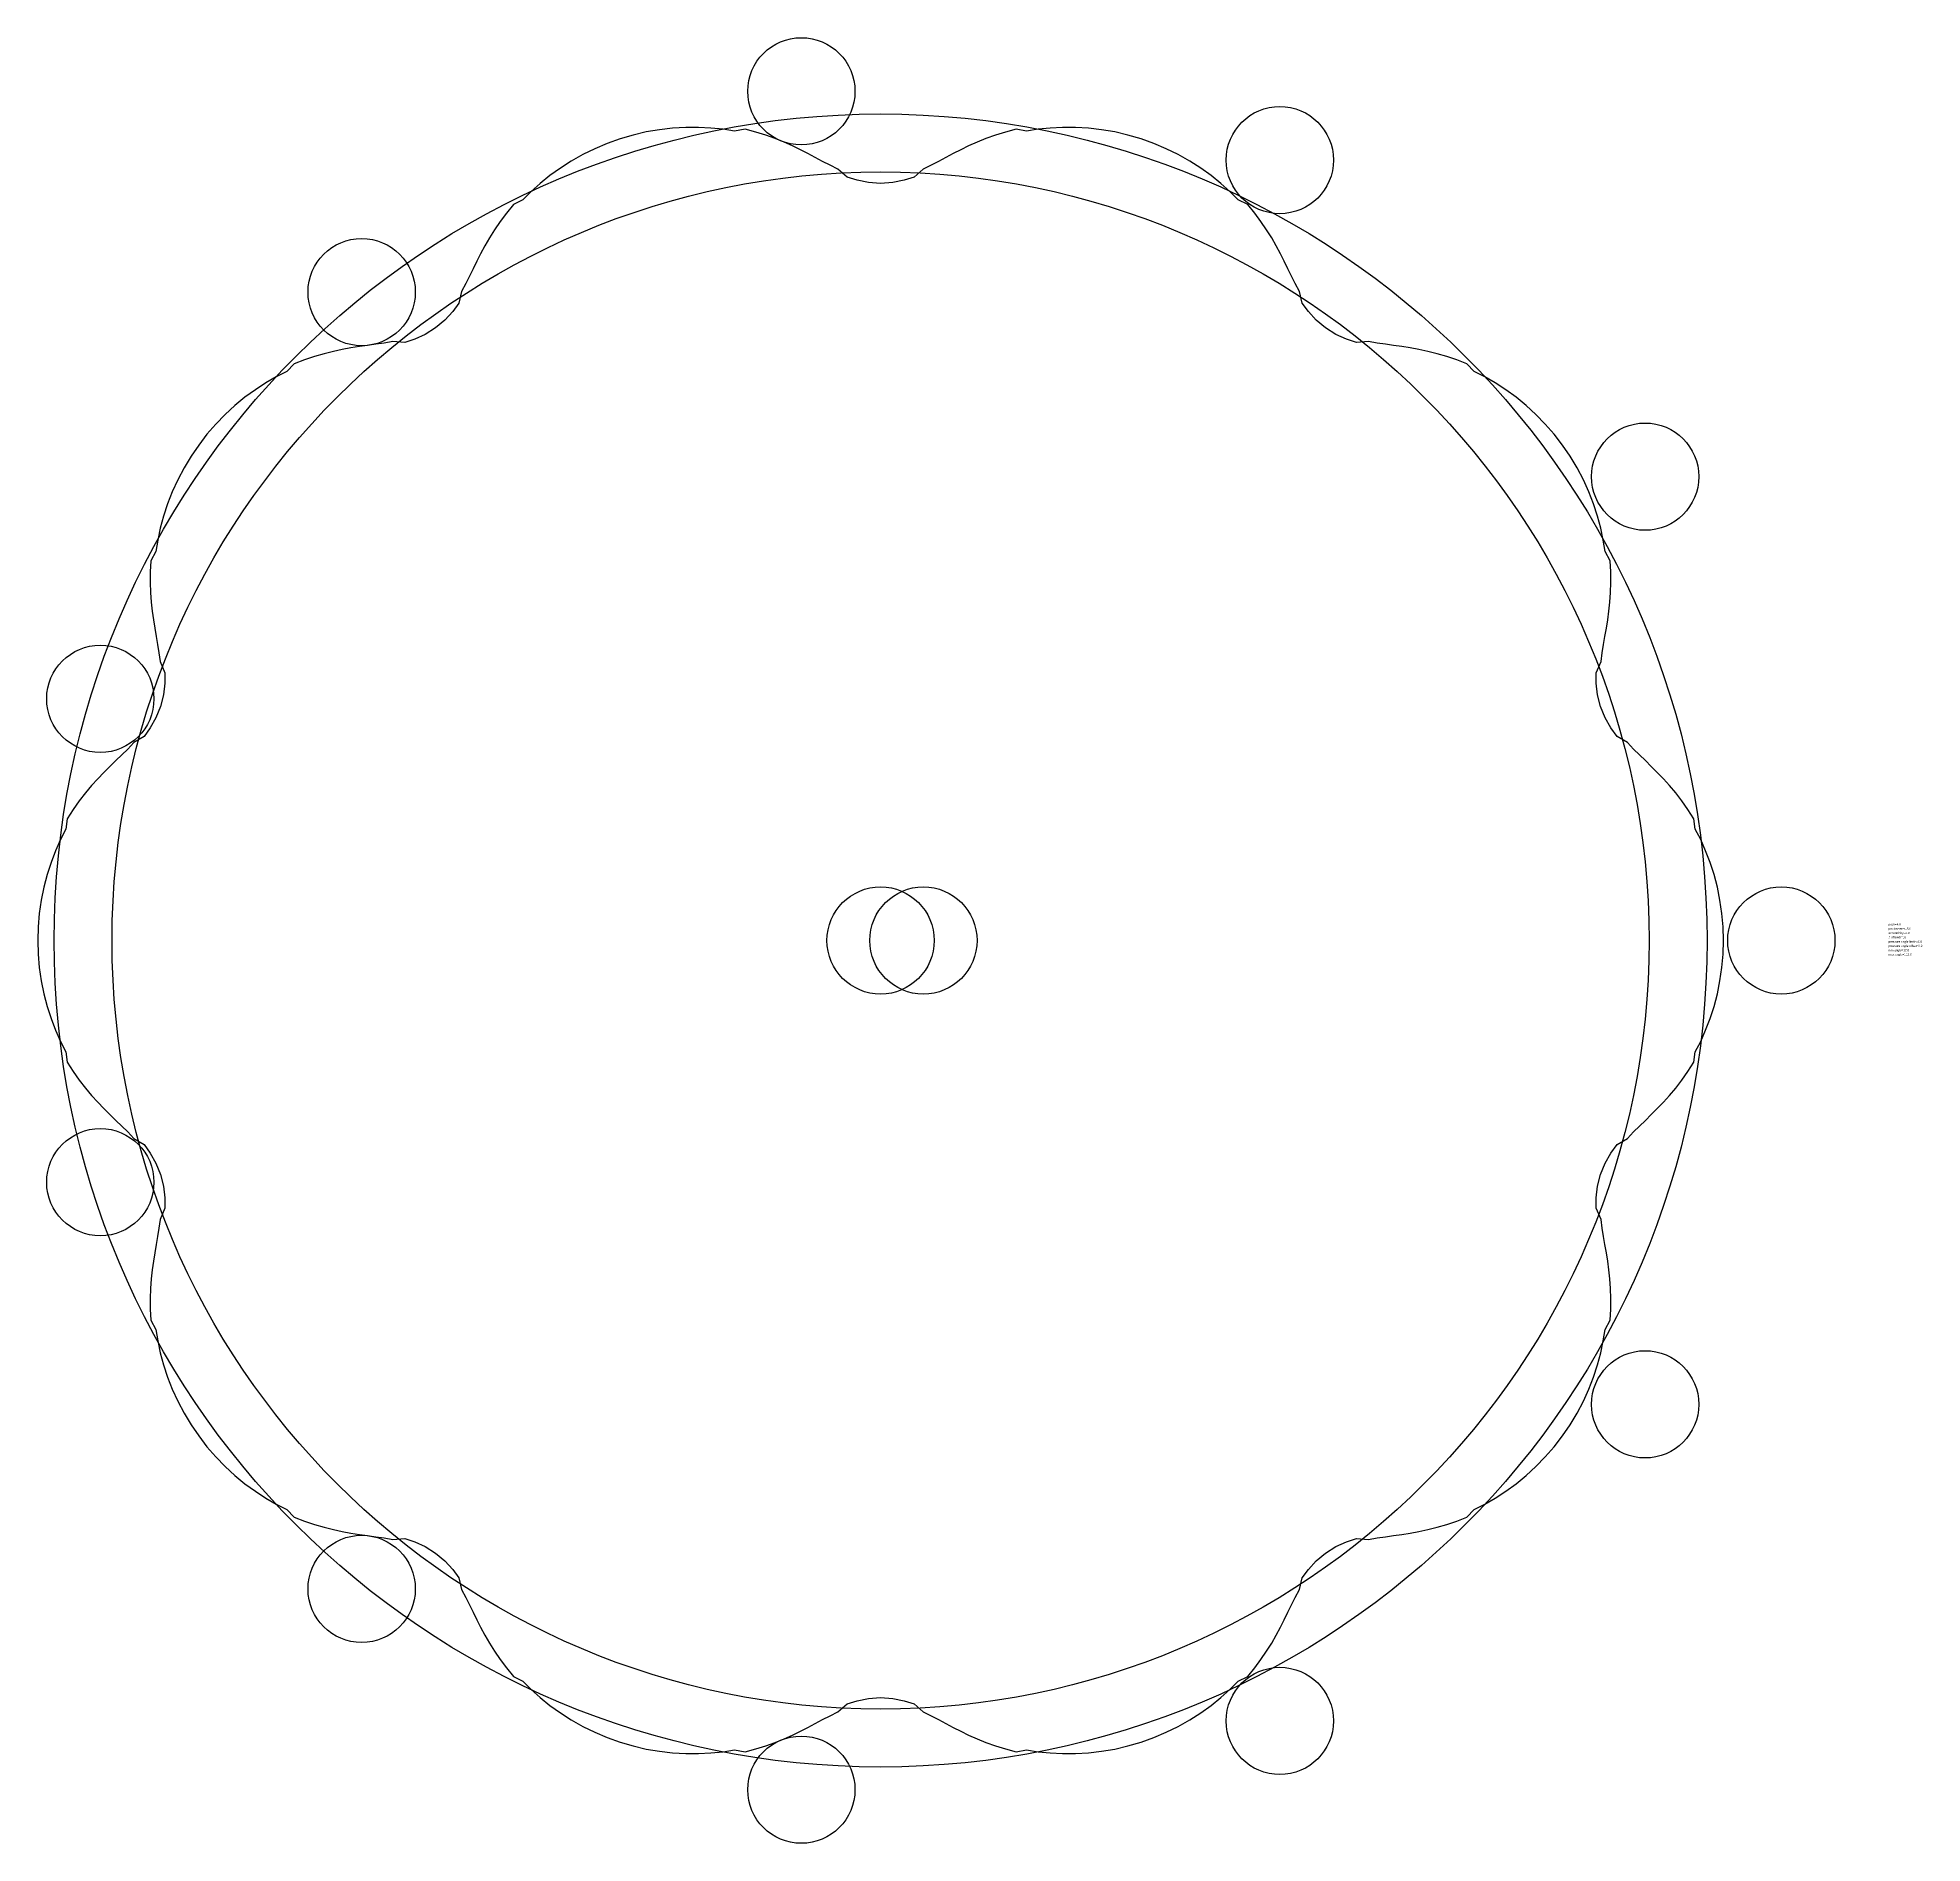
# Model space of a CAD drawing. Extents: x -41.3 to 46.6, y -42.1 to 42.1.
import ezdxf

# ---------------------------------------------------------------- set-up
doc = ezdxf.new("R2010")
doc.units = 0
for name, color, linetype in [('CAM', 1, 'continuous'), ('PRESSURE', 3, 'continuous'), ('ROLLER', 5, 'continuous'), ('TEXT', 2, 'continuous')]:
    doc.layers.add(name, color=color, linetype=linetype)
doc.styles.get("Standard").update_dxf_attribs({"font": 'ARIAL.TTF', "width": 40, "oblique": 50})

msp = doc.modelspace()

# ---------------------------------------------------------------- linework, layer by layer
at = {"layer": 'cam'}
for p, q in [((-12.308, 37.804), (-12.924, 37.697)), ((-11.694, 37.874), (-12.308, 37.804)), ((-11.087, 37.91), (-11.694, 37.874)), ((-10.49, 37.911), (-11.087, 37.91)), ((-9.909, 37.881), (-10.49, 37.911)), ((-9.345, 37.821), (-9.909, 37.881)), ((-8.803, 37.735), (-9.345, 37.821)), ((-8.317, 37.822), (-8.803, 37.735)), ((-7.822, 37.692), (-8.317, 37.822)), ((4.317, 37.822), (3.822, 37.692)), ((4.803, 37.735), (4.317, 37.822)), ((5.345, 37.821), (4.803, 37.735)), ((5.909, 37.881), (5.345, 37.821)), ((6.49, 37.911), (5.909, 37.881)), ((7.087, 37.91), (6.49, 37.911)), ((7.694, 37.874), (7.087, 37.91)), ((8.308, 37.804), (7.694, 37.874)), ((8.924, 37.697), (8.308, 37.804)), ((-15.32, 36.918), (-15.881, 36.643)), ((-14.74, 37.164), (-15.32, 36.918)), ((-14.144, 37.377), (-14.74, 37.164)), ((-13.537, 37.555), (-14.144, 37.377)), ((-12.924, 37.697), (-13.537, 37.555)), ((-7.353, 37.546), (-7.822, 37.692)), ((-6.912, 37.388), (-7.353, 37.546)), ((-6.497, 37.219), (-6.912, 37.388)), ((-6.106, 37.044), (-6.497, 37.219)), ((-5.737, 36.866), (-6.106, 37.044)), ((2.106, 37.044), (1.737, 36.866)), ((2.497, 37.219), (2.106, 37.044)), ((2.912, 37.388), (2.497, 37.219)), ((3.353, 37.546), (2.912, 37.388)), ((3.822, 37.692), (3.353, 37.546)), ((9.537, 37.555), (8.924, 37.697)), ((10.144, 37.377), (9.537, 37.555)), ((10.74, 37.164), (10.144, 37.377)), ((11.32, 36.918), (10.74, 37.164)), ((11.881, 36.643), (11.32, 36.918)), ((-16.419, 36.339), (-16.931, 36.011)), ((-15.881, 36.643), (-16.419, 36.339)), ((-5.385, 36.686), (-5.737, 36.866)), ((-5.044, 36.505), (-5.385, 36.686)), ((-4.705, 36.325), (-5.044, 36.505)), ((-4.357, 36.145), (-4.705, 36.325)), ((-3.985, 35.967), (-4.357, 36.145)), ((0.357, 36.145), (-0.015, 35.967)), ((0.705, 36.325), (0.357, 36.145)), ((1.044, 36.505), (0.705, 36.325)), ((1.385, 36.686), (1.044, 36.505)), ((1.737, 36.866), (1.385, 36.686)), ((12.419, 36.339), (11.881, 36.643)), ((12.931, 36.011), (12.419, 36.339)), ((-17.868, 35.295), (-18.288, 34.915)), ((-17.415, 35.661), (-17.868, 35.295)), ((-16.931, 36.011), (-17.415, 35.661)), ((-3.562, 35.597), (-3.985, 35.967)), ((-3.095, 35.447), (-3.562, 35.597)), ((-2.568, 35.34), (-3.095, 35.447)), ((-2, 35.3), (-2.568, 35.34)), ((-1.432, 35.34), (-2, 35.3)), ((-0.905, 35.447), (-1.432, 35.34)), ((-0.438, 35.597), (-0.905, 35.447)), ((-0.015, 35.967), (-0.438, 35.597)), ((13.415, 35.661), (12.931, 36.011)), ((13.868, 35.295), (13.415, 35.661)), ((14.288, 34.915), (13.868, 35.295)), ((-19.12, 34.312), (-19.445, 33.916)), ((-18.676, 34.527), (-19.12, 34.312)), ((-18.288, 34.915), (-18.676, 34.527)), ((14.676, 34.527), (14.288, 34.915)), ((15.12, 34.312), (14.676, 34.527)), ((15.445, 33.916), (15.12, 34.312)), ((-19.738, 33.522), (-20.002, 33.134)), ((-19.445, 33.916), (-19.738, 33.522)), ((15.738, 33.522), (15.445, 33.916)), ((16.002, 33.134), (15.738, 33.522)), ((-20.239, 32.754), (-20.452, 32.383)), ((-20.002, 33.134), (-20.239, 32.754)), ((16.239, 32.754), (16.002, 33.134)), ((16.452, 32.383), (16.239, 32.754)), ((-20.825, 31.669), (-20.995, 31.323)), ((-20.646, 32.022), (-20.825, 31.669)), ((-20.452, 32.383), (-20.646, 32.022)), ((16.646, 32.022), (16.452, 32.383)), ((16.825, 31.669), (16.646, 32.022)), ((16.995, 31.323), (16.825, 31.669)), ((-21.163, 30.977), (-21.339, 30.627)), ((-20.995, 31.323), (-21.163, 30.977)), ((17.163, 30.977), (16.995, 31.323)), ((17.339, 30.627), (17.163, 30.977)), ((-21.536, 30.265), (-21.66, 29.717)), ((-21.339, 30.627), (-21.536, 30.265)), ((17.536, 30.265), (17.339, 30.627)), ((17.66, 29.717), (17.536, 30.265)), ((-21.95, 29.321), (-22.313, 28.924)), ((-21.66, 29.717), (-21.95, 29.321)), ((17.95, 29.321), (17.66, 29.717)), ((18.313, 28.924), (17.95, 29.321)), ((-23.232, 28.257), (-23.721, 28.034)), ((-22.749, 28.558), (-23.232, 28.257)), ((-22.313, 28.924), (-22.749, 28.558)), ((18.749, 28.558), (18.313, 28.924)), ((19.232, 28.257), (18.749, 28.558)), ((19.721, 28.034), (19.232, 28.257)), ((-27.95, 27.36), (-28.4, 27.229)), ((-27.515, 27.468), (-27.95, 27.36)), ((-27.096, 27.556), (-27.515, 27.468)), ((-26.693, 27.629), (-27.096, 27.556)), ((-26.302, 27.69), (-26.693, 27.629)), ((-25.92, 27.744), (-26.302, 27.69)), ((-25.54, 27.797), (-25.92, 27.744)), ((-25.152, 27.857), (-25.54, 27.797)), ((-24.747, 27.932), (-25.152, 27.857)), ((-24.187, 27.881), (-24.747, 27.932)), ((-23.721, 28.034), (-24.187, 27.881)), ((20.187, 27.881), (19.721, 28.034)), ((20.747, 27.932), (20.187, 27.881)), ((21.152, 27.857), (20.747, 27.932)), ((21.54, 27.797), (21.152, 27.857)), ((21.92, 27.744), (21.54, 27.797)), ((22.302, 27.69), (21.92, 27.744)), ((22.693, 27.629), (22.302, 27.69)), ((23.096, 27.556), (22.693, 27.629)), ((23.515, 27.468), (23.096, 27.556)), ((23.95, 27.36), (23.515, 27.468)), ((24.4, 27.229), (23.95, 27.36)), ((-29.683, 26.529), (-30.173, 26.281)), ((-29.342, 26.885), (-29.683, 26.529)), ((-28.865, 27.072), (-29.342, 26.885)), ((-28.4, 27.229), (-28.865, 27.072)), ((24.865, 27.072), (24.4, 27.229)), ((25.342, 26.885), (24.865, 27.072)), ((25.683, 26.529), (25.342, 26.885)), ((26.173, 26.281), (25.683, 26.529)), ((-31.152, 25.68), (-31.634, 25.328)), ((-30.664, 25.998), (-31.152, 25.68)), ((-30.173, 26.281), (-30.664, 25.998)), ((26.664, 25.998), (26.173, 26.281)), ((27.152, 25.68), (26.664, 25.998)), ((27.634, 25.328), (27.152, 25.68)), ((-32.104, 24.943), (-32.56, 24.525)), ((-31.634, 25.328), (-32.104, 24.943)), ((28.104, 24.943), (27.634, 25.328)), ((28.56, 24.525), (28.104, 24.943)), ((-32.995, 24.077), (-33.408, 23.601)), ((-32.56, 24.525), (-32.995, 24.077)), ((28.995, 24.077), (28.56, 24.525)), ((29.408, 23.601), (28.995, 24.077)), ((-33.794, 23.1), (-34.151, 22.578)), ((-33.408, 23.601), (-33.794, 23.1)), ((29.794, 23.1), (29.408, 23.601)), ((30.151, 22.578), (29.794, 23.1)), ((-34.477, 22.038), (-34.768, 21.485)), ((-34.151, 22.578), (-34.477, 22.038)), ((30.477, 22.038), (30.151, 22.578)), ((30.768, 21.485), (30.477, 22.038)), ((-34.768, 21.485), (-35.025, 20.923)), ((31.025, 20.923), (30.768, 21.485)), ((-35.246, 20.357), (-35.432, 19.79)), ((-35.025, 20.923), (-35.246, 20.357)), ((31.246, 20.357), (31.025, 20.923)), ((31.432, 19.79), (31.246, 20.357)), ((-35.432, 19.79), (-35.583, 19.227)), ((31.583, 19.227), (31.432, 19.79)), ((-35.7, 18.673), (-35.786, 18.13)), ((-35.583, 19.227), (-35.7, 18.673)), ((31.7, 18.673), (31.583, 19.227)), ((31.786, 18.13), (31.7, 18.673)), ((-36.019, 17.696), (-36.049, 17.185)), ((-35.786, 18.13), (-36.019, 17.696)), ((32.019, 17.696), (31.786, 18.13)), ((32.049, 17.185), (32.019, 17.696)), ((-36.049, 17.185), (-36.054, 16.694)), ((32.054, 16.694), (32.049, 17.185)), ((-36.054, 16.694), (-36.04, 16.225)), ((-36.04, 16.225), (-36.008, 15.778)), ((32.008, 15.778), (32.04, 16.225)), ((32.04, 16.225), (32.054, 16.694)), ((-36.008, 15.778), (-35.962, 15.352)), ((-35.962, 15.352), (-35.907, 14.946)), ((-35.907, 14.946), (-35.844, 14.556)), ((31.844, 14.556), (31.907, 14.946)), ((31.907, 14.946), (31.962, 15.352)), ((31.962, 15.352), (32.008, 15.778)), ((-35.844, 14.556), (-35.778, 14.176)), ((-35.778, 14.176), (-35.711, 13.798)), ((31.711, 13.798), (31.778, 14.176)), ((31.778, 14.176), (31.844, 14.556)), ((-35.711, 13.798), (-35.648, 13.411)), ((-35.648, 13.411), (-35.594, 13.002)), ((31.594, 13.002), (31.648, 13.411)), ((31.648, 13.411), (31.711, 13.798)), ((-35.594, 13.002), (-35.372, 12.486)), ((-35.372, 12.486), (-35.374, 11.995)), ((31.372, 12.486), (31.594, 13.002)), ((31.374, 11.995), (31.372, 12.486)), ((-35.435, 11.461), (-35.572, 10.908)), ((-35.374, 11.995), (-35.435, 11.461)), ((31.435, 11.461), (31.374, 11.995)), ((31.572, 10.908), (31.435, 11.461)), ((-35.572, 10.908), (-35.786, 10.381)), ((31.786, 10.381), (31.572, 10.908)), ((-36.051, 9.912), (-36.338, 9.514)), ((-35.786, 10.381), (-36.051, 9.912)), ((32.051, 9.912), (31.786, 10.381)), ((32.338, 9.514), (32.051, 9.912)), ((-37.104, 8.928), (-37.383, 8.652)), ((-36.82, 9.227), (-37.104, 8.928)), ((-36.338, 9.514), (-36.82, 9.227)), ((32.82, 9.227), (32.338, 9.514)), ((33.104, 8.928), (32.82, 9.227)), ((33.383, 8.652), (33.104, 8.928)), ((-37.936, 8.117), (-38.216, 7.838)), ((-37.659, 8.386), (-37.936, 8.117)), ((-37.383, 8.652), (-37.659, 8.386)), ((33.659, 8.386), (33.383, 8.652)), ((33.936, 8.117), (33.659, 8.386)), ((34.216, 7.838), (33.936, 8.117)), ((-38.787, 7.225), (-39.075, 6.882)), ((-38.5, 7.542), (-38.787, 7.225)), ((-38.216, 7.838), (-38.5, 7.542)), ((34.5, 7.542), (34.216, 7.838)), ((34.787, 7.225), (34.5, 7.542)), ((35.075, 6.882), (34.787, 7.225)), ((-39.363, 6.511), (-39.647, 6.111)), ((-39.075, 6.882), (-39.363, 6.511)), ((35.363, 6.511), (35.075, 6.882)), ((35.647, 6.111), (35.363, 6.511)), ((-39.923, 5.68), (-39.99, 5.191)), ((-39.647, 6.111), (-39.923, 5.68)), ((35.923, 5.68), (35.647, 6.111)), ((35.99, 5.191), (35.923, 5.68)), ((-40.24, 4.702), (-40.471, 4.184)), ((-39.99, 5.191), (-40.24, 4.702)), ((36.24, 4.702), (35.99, 5.191)), ((36.471, 4.184), (36.24, 4.702)), ((-40.679, 3.64), (-40.862, 3.073)), ((-40.471, 4.184), (-40.679, 3.64)), ((36.679, 3.64), (36.471, 4.184)), ((36.862, 3.073), (36.679, 3.64)), ((-40.862, 3.073), (-41.016, 2.484)), ((37.016, 2.484), (36.862, 3.073)), ((-41.139, 1.879), (-41.228, 1.26)), ((-41.016, 2.484), (-41.139, 1.879)), ((37.139, 1.879), (37.016, 2.484)), ((37.228, 1.26), (37.139, 1.879)), ((-41.228, 1.26), (-41.282, 0.632)), ((37.282, 0.632), (37.228, 1.26)), ((-41.282, 0.632), (-41.3, 0)), ((-41.3, 0), (-41.282, -0.632)), ((37.3, 0), (37.282, 0.632)), ((-41.282, -0.632), (-41.228, -1.26)), ((37.228, -1.26), (37.282, -0.632)), ((37.282, -0.632), (37.3, 0)), ((-41.228, -1.26), (-41.139, -1.879)), ((37.139, -1.879), (37.228, -1.26)), ((-41.139, -1.879), (-41.016, -2.484)), ((-41.016, -2.484), (-40.862, -3.073)), ((36.862, -3.073), (37.016, -2.484)), ((37.016, -2.484), (37.139, -1.879)), ((-40.862, -3.073), (-40.679, -3.64)), ((36.679, -3.64), (36.862, -3.073)), ((-40.679, -3.64), (-40.471, -4.184)), ((-40.471, -4.184), (-40.24, -4.702)), ((36.24, -4.702), (36.471, -4.184)), ((36.471, -4.184), (36.679, -3.64)), ((-40.24, -4.702), (-39.99, -5.191)), ((-39.99, -5.191), (-39.923, -5.68)), ((35.923, -5.68), (35.99, -5.191)), ((35.99, -5.191), (36.24, -4.702)), ((-39.923, -5.68), (-39.647, -6.111)), ((-39.647, -6.111), (-39.363, -6.511)), ((35.363, -6.511), (35.647, -6.111)), ((35.647, -6.111), (35.923, -5.68)), ((-39.363, -6.511), (-39.075, -6.882)), ((-39.075, -6.882), (-38.787, -7.225)), ((34.787, -7.225), (35.075, -6.882)), ((35.075, -6.882), (35.363, -6.511)), ((-38.787, -7.225), (-38.5, -7.542)), ((-38.5, -7.542), (-38.216, -7.838)), ((-38.216, -7.838), (-37.936, -8.117)), ((33.936, -8.117), (34.216, -7.838)), ((34.216, -7.838), (34.5, -7.542)), ((34.5, -7.542), (34.787, -7.225)), ((-37.936, -8.117), (-37.659, -8.386)), ((-37.659, -8.386), (-37.383, -8.652)), ((-37.383, -8.652), (-37.104, -8.928)), ((33.104, -8.928), (33.383, -8.652)), ((33.383, -8.652), (33.659, -8.386)), ((33.659, -8.386), (33.936, -8.117)), ((-37.104, -8.928), (-36.82, -9.227)), ((-36.82, -9.227), (-36.338, -9.514)), ((-36.338, -9.514), (-36.051, -9.912)), ((32.051, -9.912), (32.338, -9.514)), ((32.338, -9.514), (32.82, -9.227)), ((32.82, -9.227), (33.104, -8.928)), ((-36.051, -9.912), (-35.786, -10.381)), ((-35.786, -10.381), (-35.572, -10.908)), ((31.572, -10.908), (31.786, -10.381)), ((31.786, -10.381), (32.051, -9.912)), ((-35.572, -10.908), (-35.435, -11.461)), ((31.435, -11.461), (31.572, -10.908)), ((-35.435, -11.461), (-35.374, -11.995)), ((-35.374, -11.995), (-35.372, -12.486)), ((31.372, -12.486), (31.374, -11.995)), ((31.374, -11.995), (31.435, -11.461)), ((-35.594, -13.002), (-35.648, -13.411)), ((-35.372, -12.486), (-35.594, -13.002)), ((31.594, -13.002), (31.372, -12.486)), ((31.648, -13.411), (31.594, -13.002)), ((-35.711, -13.798), (-35.778, -14.176)), ((-35.648, -13.411), (-35.711, -13.798)), ((31.711, -13.798), (31.648, -13.411)), ((31.778, -14.176), (31.711, -13.798)), ((-35.844, -14.556), (-35.907, -14.946)), ((-35.778, -14.176), (-35.844, -14.556)), ((31.844, -14.556), (31.778, -14.176)), ((31.907, -14.946), (31.844, -14.556)), ((-36.008, -15.778), (-36.04, -16.225)), ((-35.962, -15.352), (-36.008, -15.778)), ((-35.907, -14.946), (-35.962, -15.352)), ((31.962, -15.352), (31.907, -14.946)), ((32.008, -15.778), (31.962, -15.352)), ((32.04, -16.225), (32.008, -15.778)), ((-36.04, -16.225), (-36.054, -16.694)), ((-36.054, -16.694), (-36.049, -17.185)), ((32.054, -16.694), (32.04, -16.225)), ((32.049, -17.185), (32.054, -16.694)), ((-36.049, -17.185), (-36.019, -17.696)), ((32.019, -17.696), (32.049, -17.185)), ((-36.019, -17.696), (-35.786, -18.13)), ((-35.786, -18.13), (-35.7, -18.673)), ((31.7, -18.673), (31.786, -18.13)), ((31.786, -18.13), (32.019, -17.696)), ((-35.7, -18.673), (-35.583, -19.227)), ((-35.583, -19.227), (-35.432, -19.79)), ((31.432, -19.79), (31.583, -19.227)), ((31.583, -19.227), (31.7, -18.673)), ((-35.432, -19.79), (-35.246, -20.357)), ((31.246, -20.357), (31.432, -19.79)), ((-35.246, -20.357), (-35.025, -20.923)), ((-35.025, -20.923), (-34.768, -21.485)), ((30.768, -21.485), (31.025, -20.923)), ((31.025, -20.923), (31.246, -20.357)), ((-34.768, -21.485), (-34.477, -22.038)), ((30.477, -22.038), (30.768, -21.485)), ((-34.477, -22.038), (-34.151, -22.578)), ((-34.151, -22.578), (-33.794, -23.1)), ((29.794, -23.1), (30.151, -22.578)), ((30.151, -22.578), (30.477, -22.038)), ((-33.794, -23.1), (-33.408, -23.601)), ((-33.408, -23.601), (-32.995, -24.077)), ((28.995, -24.077), (29.408, -23.601)), ((29.408, -23.601), (29.794, -23.1)), ((-32.995, -24.077), (-32.56, -24.525)), ((-32.56, -24.525), (-32.104, -24.943)), ((28.104, -24.943), (28.56, -24.525)), ((28.56, -24.525), (28.995, -24.077)), ((-32.104, -24.943), (-31.634, -25.328)), ((-31.634, -25.328), (-31.152, -25.68)), ((27.152, -25.68), (27.634, -25.328)), ((27.634, -25.328), (28.104, -24.943)), ((-31.152, -25.68), (-30.664, -25.998)), ((-30.664, -25.998), (-30.173, -26.281)), ((-30.173, -26.281), (-29.683, -26.529)), ((25.683, -26.529), (26.173, -26.281)), ((26.173, -26.281), (26.664, -25.998)), ((26.664, -25.998), (27.152, -25.68)), ((-29.683, -26.529), (-29.342, -26.885)), ((-29.342, -26.885), (-28.865, -27.072)), ((-28.865, -27.072), (-28.4, -27.229)), ((-28.4, -27.229), (-27.95, -27.36)), ((23.95, -27.36), (24.4, -27.229)), ((24.4, -27.229), (24.865, -27.072)), ((24.865, -27.072), (25.342, -26.885)), ((25.342, -26.885), (25.683, -26.529)), ((-27.95, -27.36), (-27.515, -27.468)), ((-27.515, -27.468), (-27.096, -27.556)), ((-27.096, -27.556), (-26.693, -27.629)), ((-26.693, -27.629), (-26.302, -27.69)), ((-26.302, -27.69), (-25.92, -27.744)), ((-25.92, -27.744), (-25.54, -27.797)), ((-25.54, -27.797), (-25.152, -27.857)), ((-25.152, -27.857), (-24.747, -27.932)), ((-24.747, -27.932), (-24.187, -27.881)), ((-24.187, -27.881), (-23.721, -28.034)), ((-23.721, -28.034), (-23.232, -28.257)), ((19.232, -28.257), (19.721, -28.034)), ((19.721, -28.034), (20.187, -27.881)), ((20.187, -27.881), (20.747, -27.932)), ((20.747, -27.932), (21.152, -27.857)), ((21.152, -27.857), (21.54, -27.797)), ((21.54, -27.797), (21.92, -27.744)), ((21.92, -27.744), (22.302, -27.69)), ((22.302, -27.69), (22.693, -27.629)), ((22.693, -27.629), (23.096, -27.556)), ((23.096, -27.556), (23.515, -27.468)), ((23.515, -27.468), (23.95, -27.36)), ((-23.232, -28.257), (-22.749, -28.558)), ((-22.749, -28.558), (-22.313, -28.924)), ((-22.313, -28.924), (-21.95, -29.321)), ((17.95, -29.321), (18.313, -28.924)), ((18.313, -28.924), (18.749, -28.558)), ((18.749, -28.558), (19.232, -28.257)), ((-21.95, -29.321), (-21.66, -29.717)), ((-21.66, -29.717), (-21.536, -30.265)), ((17.536, -30.265), (17.66, -29.717)), ((17.66, -29.717), (17.95, -29.321)), ((-21.536, -30.265), (-21.339, -30.627)), ((-21.339, -30.627), (-21.163, -30.977)), ((17.163, -30.977), (17.339, -30.627)), ((17.339, -30.627), (17.536, -30.265)), ((-21.163, -30.977), (-20.995, -31.323)), ((-20.995, -31.323), (-20.825, -31.669)), ((16.825, -31.669), (16.995, -31.323)), ((16.995, -31.323), (17.163, -30.977)), ((-20.825, -31.669), (-20.646, -32.022)), ((-20.646, -32.022), (-20.452, -32.383)), ((-20.452, -32.383), (-20.239, -32.754)), ((16.239, -32.754), (16.452, -32.383)), ((16.452, -32.383), (16.646, -32.022)), ((16.646, -32.022), (16.825, -31.669)), ((-20.239, -32.754), (-20.002, -33.134)), ((-20.002, -33.134), (-19.738, -33.522)), ((15.738, -33.522), (16.002, -33.134)), ((16.002, -33.134), (16.239, -32.754)), ((-19.738, -33.522), (-19.445, -33.916)), ((-19.445, -33.916), (-19.12, -34.312)), ((15.12, -34.312), (15.445, -33.916)), ((15.445, -33.916), (15.738, -33.522)), ((-19.12, -34.312), (-18.676, -34.527)), ((-18.676, -34.527), (-18.288, -34.915)), ((-18.288, -34.915), (-17.868, -35.295)), ((13.868, -35.295), (14.288, -34.915)), ((14.288, -34.915), (14.676, -34.527)), ((14.676, -34.527), (15.12, -34.312)), ((-17.868, -35.295), (-17.415, -35.661)), ((-17.415, -35.661), (-16.931, -36.011)), ((-16.931, -36.011), (-16.419, -36.339)), ((-4.357, -36.145), (-3.985, -35.967)), ((-3.985, -35.967), (-3.562, -35.597)), ((-3.562, -35.597), (-3.095, -35.447)), ((-3.095, -35.447), (-2.568, -35.34)), ((-2.568, -35.34), (-2, -35.3)), ((-2, -35.3), (-1.432, -35.34)), ((-1.432, -35.34), (-0.905, -35.447)), ((-0.905, -35.447), (-0.438, -35.597)), ((-0.438, -35.597), (-0.015, -35.967)), ((-0.015, -35.967), (0.357, -36.145)), ((12.419, -36.339), (12.931, -36.011)), ((12.931, -36.011), (13.415, -35.661)), ((13.415, -35.661), (13.868, -35.295)), ((-16.419, -36.339), (-15.881, -36.643)), ((-15.881, -36.643), (-15.32, -36.918)), ((-6.106, -37.044), (-5.737, -36.866)), ((-5.737, -36.866), (-5.385, -36.686)), ((-5.385, -36.686), (-5.044, -36.505)), ((-5.044, -36.505), (-4.705, -36.325)), ((-4.705, -36.325), (-4.357, -36.145)), ((0.357, -36.145), (0.705, -36.325)), ((0.705, -36.325), (1.044, -36.505)), ((1.044, -36.505), (1.385, -36.686)), ((1.385, -36.686), (1.737, -36.866)), ((1.737, -36.866), (2.106, -37.044)), ((11.32, -36.918), (11.881, -36.643)), ((11.881, -36.643), (12.419, -36.339)), ((-15.32, -36.918), (-14.74, -37.164)), ((-14.74, -37.164), (-14.144, -37.377)), ((-14.144, -37.377), (-13.537, -37.555)), ((-13.537, -37.555), (-12.924, -37.697)), ((-12.924, -37.697), (-12.308, -37.804)), ((-9.345, -37.821), (-8.803, -37.735)), ((-8.803, -37.735), (-8.317, -37.822)), ((-8.317, -37.822), (-7.822, -37.692)), ((-7.822, -37.692), (-7.353, -37.546)), ((-7.353, -37.546), (-6.912, -37.388)), ((-6.912, -37.388), (-6.497, -37.219)), ((-6.497, -37.219), (-6.106, -37.044)), ((2.106, -37.044), (2.497, -37.219)), ((2.497, -37.219), (2.912, -37.388)), ((2.912, -37.388), (3.353, -37.546)), ((3.353, -37.546), (3.822, -37.692)), ((3.822, -37.692), (4.317, -37.822)), ((4.317, -37.822), (4.803, -37.735)), ((4.803, -37.735), (5.345, -37.821)), ((8.308, -37.804), (8.924, -37.697)), ((8.924, -37.697), (9.537, -37.555)), ((9.537, -37.555), (10.144, -37.377)), ((10.144, -37.377), (10.74, -37.164)), ((10.74, -37.164), (11.32, -36.918)), ((-12.308, -37.804), (-11.694, -37.874)), ((-11.694, -37.874), (-11.087, -37.91)), ((-11.087, -37.91), (-10.49, -37.911)), ((-10.49, -37.911), (-9.909, -37.881)), ((-9.909, -37.881), (-9.345, -37.821)), ((5.345, -37.821), (5.909, -37.881)), ((5.909, -37.881), (6.49, -37.911)), ((6.49, -37.911), (7.087, -37.91)), ((7.087, -37.91), (7.694, -37.874)), ((7.694, -37.874), (8.308, -37.804))]:
    msp.add_line(p, q, dxfattribs=at)
msp.add_circle((-2, 0), 2.5, dxfattribs=at)
at = {"layer": 'pressure'}
for radius in [38.536, 35.832]:
    msp.add_circle((-2, 0), radius, dxfattribs=at)
at = {"layer": 'roller'}
for centre in [(-5.693, 39.593), (16.617, 36.385), (-26.194, 30.23), (33.65, 21.626), (-38.38, 11.269), (0, 0), (40, 0), (-38.38, -11.269), (33.65, -21.626), (-26.194, -30.23), (16.617, -36.385), (-5.693, -39.593)]:
    msp.add_circle(centre, 2.5, dxfattribs=at)

# ---------------------------------------------------------------- texts
at = {"layer": 'text'}
for s, p in [('# of teeth=10', (45, 0.1)), ('eccentricity=2.0', (45, 0.3)), ('pitch=4.0', (45, 0.7)), ('pin diameter=5.0', (45, 0.5)), ('pressure angle limit=50.0', (45, -0.1)), ('pressure angle offset=0.2', (45, -0.3)), ('min angle=13.0', (45, -0.5)), ('max angle=112.0', (45, -0.7))]:
    msp.add_text(s, height=0.1, dxfattribs=at).set_placement(p)

doc.saveas('drawing.dxf')
